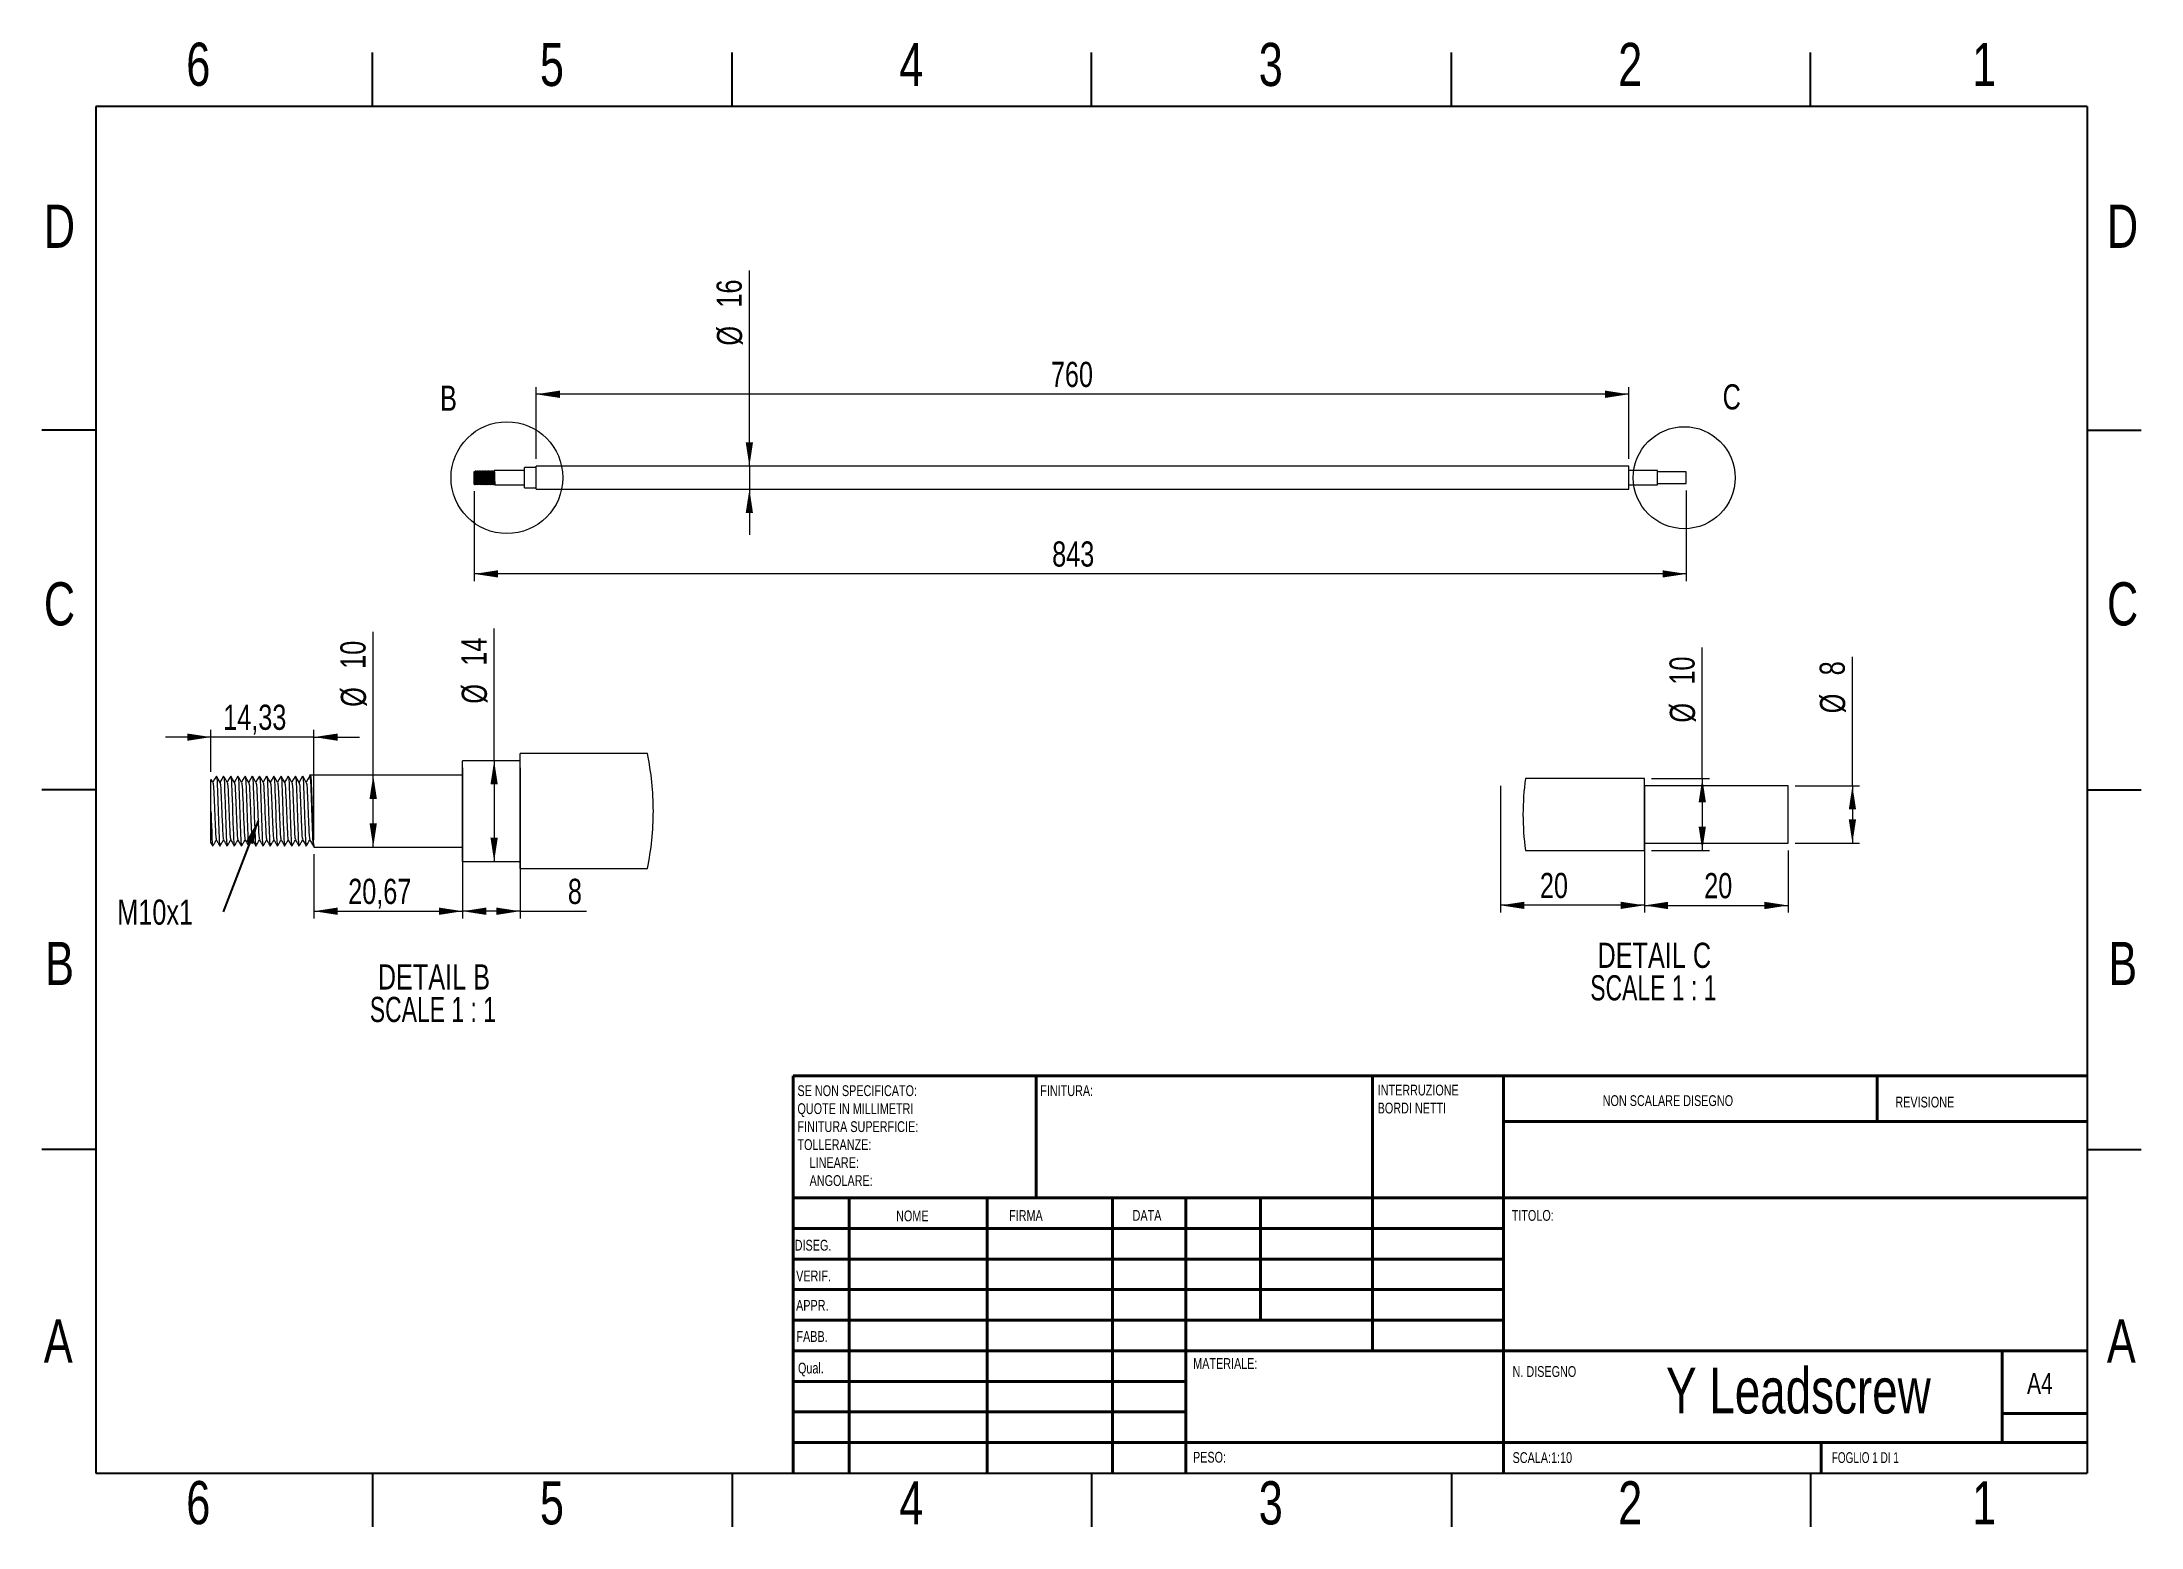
# Model space of a CAD drawing. Header units: millimetres. Extents: x 3 to 295, y 3 to 209.
import ezdxf

# ---------------------------------------------------------------- set-up
doc = ezdxf.new("R2010")
doc.units = ezdxf.units.MM
doc.styles.add('SLDTEXTSTYLE0', font='TXT', dxfattribs={"width": 0.75})
doc.styles.add('SLDTEXTSTYLE1', font='TXT', dxfattribs={"width": 0.692308})
doc.styles.add('SLDTEXTSTYLE2', font='TXT', dxfattribs={"width": 0.681818})
doc.dimstyles.new('SLDDIMSTYLE0', dxfattribs={"dimtxt": 3.5, "dimasz": 3.302, "dimexe": 0, "dimexo": 0.0625, "dimgap": 0.875, "dimtad": 1, "dimlfac": 5, "dimrnd": 1e-09, "dimzin": 12, "dimdsep": 46, "dimtxsty": 'SLDTEXTSTYLE0', "dimsah": 1, "dimcen": 0.09, "dimadec": 0, "dimazin": 3, "dimtfac": 1, "dimtofl": 0, "dimtmove": 0, "dimatfit": 3, "dimfxl": 1, "dimfrac": 2, "dimtolj": 1, "dimtzin": 12, "dimarcsym": 0})
doc.dimstyles.new('SLDDIMSTYLE1', dxfattribs={"dimtxt": 3.5, "dimasz": 3.302, "dimexe": 0, "dimexo": 0.0625, "dimgap": 0.875, "dimtad": 1, "dimlfac": 5, "dimrnd": 1e-09, "dimzin": 12, "dimdsep": 46, "dimtxsty": 'SLDTEXTSTYLE0', "dimsah": 1, "dimcen": 0.09, "dimadec": 0, "dimazin": 3, "dimtfac": 1, "dimtmove": 0, "dimatfit": 0, "dimfxl": 1, "dimfrac": 2, "dimtolj": 1, "dimtzin": 12, "dimarcsym": 0})
doc.dimstyles.new('SLDDIMSTYLE2', dxfattribs={"dimtxt": 3.5, "dimasz": 3.302, "dimexe": 0, "dimexo": 0.0625, "dimgap": 0.875, "dimtad": 1, "dimrnd": 1e-09, "dimzin": 12, "dimdsep": 46, "dimtxsty": 'SLDTEXTSTYLE0', "dimsah": 1, "dimcen": 0.09, "dimadec": 0, "dimazin": 3, "dimtfac": 1, "dimtofl": 0, "dimtmove": 0, "dimatfit": 3, "dimfxl": 1, "dimfrac": 2, "dimtolj": 1, "dimtzin": 12, "dimarcsym": 0})
doc.dimstyles.new('SLDDIMSTYLE3', dxfattribs={"dimtxt": 3.5, "dimasz": 3.302, "dimexe": 0, "dimexo": 0.0625, "dimgap": 0.875, "dimtad": 1, "dimrnd": 1e-09, "dimzin": 12, "dimdsep": 46, "dimtxsty": 'SLDTEXTSTYLE0', "dimsah": 1, "dimcen": 0.09, "dimadec": 0, "dimazin": 3, "dimtfac": 1, "dimtmove": 0, "dimatfit": 0, "dimfxl": 1, "dimfrac": 2, "dimtolj": 1, "dimtzin": 12, "dimarcsym": 0})
doc.dimstyles.new('SLDDIMSTYLE4', dxfattribs={"dimtxt": 0.18, "dimasz": 3.302, "dimexe": 0, "dimexo": 0.0625, "dimgap": 0, "dimtad": 0, "dimtih": 1, "dimtoh": 1, "dimdec": 0, "dimrnd": 1e-09, "dimzin": 0, "dimdsep": 46, "dimtxsty": 'Standard', "dimsah": 1, "dimcen": 0.09, "dimadec": 0, "dimazin": 0, "dimtfac": 3.302, "dimtdec": 0, "dimtofl": 0, "dimtmove": 0, "dimatfit": 3, "dimfxl": 1, "dimfrac": 2, "dimtolj": 1, "dimtzin": 0, "dimarcsym": 0})

msp = doc.modelspace()

# ---------------------------------------------------------------- texts
at = {"color": 7, "linetype": 'Continuous', "lineweight": 0}
for s, insert, char_height, attachment_point, style in [('6', (24.2453, 208.8906), 6, 2, 'SLDTEXTSTYLE0'), ('5', (73.4396, 208.8596), 6, 2, 'SLDTEXTSTYLE0'), ('4', (123.4396, 208.8596), 6, 2, 'SLDTEXTSTYLE0'), ('3', (173.4396, 208.8596), 6, 2, 'SLDTEXTSTYLE0'), ('2', (223.4396, 208.8596), 6, 2, 'SLDTEXTSTYLE0'), ('1', (272.6896, 208.8596), 6, 2, 'SLDTEXTSTYLE0'), ('D', (4.9312, 186.3596), 6, 2, 'SLDTEXTSTYLE0'), ('D', (291.9312, 186.3596), 6, 2, 'SLDTEXTSTYLE0'), ('B', (57.8799, 161.1999), 3.5, 1, 'SLDTEXTSTYLE0'), ('C', (236.2971, 161.385), 3.5, 1, 'SLDTEXTSTYLE0'), ('C', (4.9375, 133.8596), 6, 2, 'SLDTEXTSTYLE0'), ('C', (291.9375, 133.8596), 6, 2, 'SLDTEXTSTYLE0'), ('B', (4.9542, 83.8596), 6, 2, 'SLDTEXTSTYLE0'), ('B', (291.9542, 83.8596), 6, 2, 'SLDTEXTSTYLE0'), ('FINITURA:', (141.3713, 63.9193), 1.5, 1, 'SLDTEXTSTYLE0'), ('NON SCALARE DISEGNO', (219.6146, 62.533), 1.5, 1, 'SLDTEXTSTYLE0'), ('REVISIONE', (260.3276, 62.3349), 1.5, 1, 'SLDTEXTSTYLE0'), ('NOME', (121.3222, 46.5015), 1.5, 1, 'SLDTEXTSTYLE0'), ('FIRMA', (137.0336, 46.5618), 1.5, 1, 'SLDTEXTSTYLE0'), ('DATA', (154.2147, 46.5762), 1.5, 1, 'SLDTEXTSTYLE0'), ('TITOLO:', (206.9562, 46.5762), 1.5, 1, 'SLDTEXTSTYLE0'), ('DISEG.', (107.2121, 42.4297), 1.5, 1, 'SLDTEXTSTYLE0'), ('VERIF.', (107.4105, 38.1544), 1.5, 1, 'SLDTEXTSTYLE0'), ('APPR.', (107.4017, 34.0643), 1.5, 1, 'SLDTEXTSTYLE0'), ('A', (4.7604, 31.3596), 6, 2, 'SLDTEXTSTYLE0'), ('FABB.', (107.4552, 29.7337), 1.5, 1, 'SLDTEXTSTYLE0'), ('A', (291.7604, 31.3596), 6, 2, 'SLDTEXTSTYLE0'), ('Qual.', (107.669, 25.3496), 1.5, 1, 'SLDTEXTSTYLE0'), ('MATERIALE:', (162.6459, 25.9861), 1.5, 1, 'SLDTEXTSTYLE0'), ('N. DISEGNO', (207.074, 24.8686), 1.5, 1, 'SLDTEXTSTYLE0'), ('Y Leadscrew', (246.837, 24.6317), 6.35, 2, 'SLDTEXTSTYLE0'), ('A4', (278.6435, 23.9218), 2.91042, 1, 'SLDTEXTSTYLE0'), ('PESO:', (162.6178, 12.9493), 1.4986, 1, 'SLDTEXTSTYLE0'), ('SCALA:1:10', (207.074, 12.9001), 1.5, 1, 'SLDTEXTSTYLE0'), ('FOGLIO 1 DI 1', (251.4783, 12.9001), 1.5, 1, 'SLDTEXTSTYLE1'), ('6', (24.2453, 8.8906), 6, 2, 'SLDTEXTSTYLE0'), ('5', (73.4396, 8.8596), 6, 2, 'SLDTEXTSTYLE0'), ('4', (123.4396, 8.8596), 6, 2, 'SLDTEXTSTYLE0'), ('3', (173.4396, 8.8596), 6, 2, 'SLDTEXTSTYLE0'), ('2', (223.4396, 8.8596), 6, 2, 'SLDTEXTSTYLE0'), ('1', (272.6896, 8.8596), 6, 2, 'SLDTEXTSTYLE0')]:
    msp.add_mtext(s, dxfattribs=dict(at, insert=insert, char_height=char_height, attachment_point=attachment_point, style=style))

# ---------------------------------------------------------------- blocks, each defined once
blk = doc.blocks.new('SW_NOTE_0')
at = {"color": 0, "linetype": 'Continuous', "lineweight": 0, "char_height": 1.5, "attachment_point": 1, "style": 'SLDTEXTSTYLE0'}
for s, insert in [('SE NON SPECIFICATO:', (0, 1.93)), ('QUOTE IN MILLIMETRI', (0, -0.57)), ('TOLLERANZE:', (0, -5.57)), ('FINITURA SUPERFICIE:', (0, -3.07)), ('LINEARE:', (1.69, -8.07)), ('ANGOLARE:', (1.69, -10.57))]:
    blk.add_mtext(s, dxfattribs=dict(at, insert=insert))
blk = doc.blocks.new('SW_NOTE_1')
at = {"color": 0, "linetype": 'Continuous', "lineweight": 0, "char_height": 1.5, "attachment_point": 1, "style": 'SLDTEXTSTYLE0'}
for s, insert in [('INTERRUZIONE', (0, 1.93)), ('BORDI NETTI', (0, -0.57))]:
    blk.add_mtext(s, dxfattribs=dict(at, insert=insert))
blk = doc.blocks.new('_D')
at = {"color": 7, "linetype": 'Continuous', "lineweight": 0}
for p, q in [((62.64, 146.51), (62.64, 134.02)), ((231.24, 146.6), (231.24, 134.02)), ((231.24, 135.02), (62.64, 135.02))]:
    blk.add_line(p, q, dxfattribs=at)
for points in [[(62.64, 135.02), (65.95, 134.52), (65.95, 135.53)], [(231.24, 135.02), (227.94, 135.53), (227.94, 134.52)]]:
    blk.add_solid(points, dxfattribs=at)
at = {"color": 7, "linetype": 'Continuous', "lineweight": 0, "insert": (143.03, 139.54), "char_height": 3.5, "attachment_point": 1, "style": 'SLDTEXTSTYLE0'}
blk.add_mtext('843', dxfattribs=at)
blk = doc.blocks.new('_D_1')
at = {"color": 7, "linetype": 'Continuous', "lineweight": 0}
for p, q in [((71.24, 151), (71.24, 161)), ((223.24, 151), (223.24, 161)), ((223.24, 160), (71.24, 160))]:
    blk.add_line(p, q, dxfattribs=at)
for points in [[(71.24, 160), (74.55, 159.49), (74.55, 160.51)], [(223.24, 160), (219.94, 160.51), (219.94, 159.49)]]:
    blk.add_solid(points, dxfattribs=at)
at = {"color": 7, "linetype": 'Continuous', "lineweight": 0, "insert": (142.85, 164.51), "char_height": 3.5, "attachment_point": 1, "style": 'SLDTEXTSTYLE0'}
blk.add_mtext('760', dxfattribs=at)
blk = doc.blocks.new('_D_2')
at = {"color": 7, "linetype": 'Continuous', "lineweight": 0}
for p, q in [((100.91, 150), (100.91, 177.23)), ((100.91, 150), (100.91, 146.8)), ((100.91, 146.8), (100.91, 140.45))]:
    blk.add_line(p, q, dxfattribs=at)
for points in [[(100.91, 150), (101.41, 153.3), (100.4, 153.3)], [(100.91, 146.8), (100.4, 143.5), (101.41, 143.5)]]:
    blk.add_solid(points, dxfattribs=at)
at = {"color": 7, "linetype": 'Continuous', "lineweight": 0, "char_height": 3.5, "attachment_point": 1, "rotation": 90, "style": 'SLDTEXTSTYLE0'}
for s, insert in [('16', (96.34, 172.05)), ('%%c', (96.39, 166.77))]:
    blk.add_mtext(s, dxfattribs=dict(at, insert=insert))
blk = doc.blocks.new('_D_3')
at = {"color": 7, "linetype": 'Continuous', "lineweight": 0}
for q in [(65.4, 127.43), (65.4, 95.04)]:
    blk.add_line((65.4, 109.04), q, dxfattribs=at)
for points in [[(65.4, 109.04), (64.89, 105.74), (65.91, 105.74)], [(65.4, 95.04), (65.91, 98.35), (64.89, 98.35)]]:
    blk.add_solid(points, dxfattribs=at)
at = {"color": 7, "linetype": 'Continuous', "lineweight": 0, "char_height": 3.5, "attachment_point": 1, "rotation": 90, "style": 'SLDTEXTSTYLE0'}
for s, insert in [('14', (60.84, 122.26)), ('%%c', (60.89, 116.98))]:
    blk.add_mtext(s, dxfattribs=dict(at, insert=insert))
blk = doc.blocks.new('_D_4')
at = {"color": 7, "linetype": 'Continuous', "lineweight": 0}
for p, q in [((48.58, 107.04), (48.58, 126.99)), ((48.58, 97.04), (48.58, 107.04))]:
    blk.add_line(p, q, dxfattribs=at)
for points in [[(48.58, 107.04), (48.07, 103.74), (49.09, 103.74)], [(48.58, 97.04), (49.09, 100.35), (48.07, 100.35)]]:
    blk.add_solid(points, dxfattribs=at)
at = {"color": 7, "linetype": 'Continuous', "lineweight": 0, "char_height": 3.5, "attachment_point": 1, "rotation": 90, "style": 'SLDTEXTSTYLE0'}
for s, insert in [('10', (44.01, 121.82)), ('%%c', (44.07, 116.54))]:
    blk.add_mtext(s, dxfattribs=dict(at, insert=insert))
blk = doc.blocks.new('_D_5')
at = {"color": 7, "linetype": 'Continuous', "lineweight": 0}
for p, q in [((61.01, 108.04), (61.01, 87.12)), ((69.01, 108.04), (69.01, 87.12)), ((69.01, 88.12), (61.01, 88.12)), ((69.01, 88.12), (78.25, 88.12))]:
    blk.add_line(p, q, dxfattribs=at)
for points in [[(61.01, 88.12), (64.31, 87.61), (64.31, 88.63)], [(69.01, 88.12), (65.71, 88.63), (65.71, 87.61)]]:
    blk.add_solid(points, dxfattribs=at)
at = {"color": 7, "linetype": 'Continuous', "lineweight": 0, "insert": (75.66, 92.63), "char_height": 3.5, "attachment_point": 1, "style": 'SLDTEXTSTYLE0'}
blk.add_mtext('8', dxfattribs=at)
blk = doc.blocks.new('_D_6')
at = {"color": 7, "linetype": 'Continuous', "lineweight": 0}
for p, q in [((40.34, 96.04), (40.34, 87.12)), ((61.01, 96.04), (61.01, 87.12)), ((40.34, 88.12), (61.01, 88.12))]:
    blk.add_line(p, q, dxfattribs=at)
for points in [[(40.34, 88.12), (43.64, 87.61), (43.64, 88.63)], [(61.01, 88.12), (57.71, 88.63), (57.71, 87.61)]]:
    blk.add_solid(points, dxfattribs=at)
at = {"color": 7, "linetype": 'Continuous', "lineweight": 0, "insert": (45.1, 92.63), "char_height": 3.5, "attachment_point": 1, "style": 'SLDTEXTSTYLE0'}
blk.add_mtext('20,67', dxfattribs=at)
blk = doc.blocks.new('_D_7')
at = {"color": 7, "linetype": 'Continuous', "lineweight": 0}
for p, q in [((26.01, 112.33), (19.66, 112.33)), ((26.01, 107.48), (26.01, 113.33)), ((40.34, 112.33), (26.01, 112.33)), ((40.34, 98.04), (40.34, 113.33)), ((40.34, 112.33), (46.69, 112.33))]:
    blk.add_line(p, q, dxfattribs=at)
for points in [[(26.01, 112.33), (22.71, 112.83), (22.71, 111.82)], [(40.34, 112.33), (43.64, 111.82), (43.64, 112.83)]]:
    blk.add_solid(points, dxfattribs=at)
at = {"color": 7, "linetype": 'Continuous', "lineweight": 0, "insert": (27.71, 116.84), "char_height": 3.5, "attachment_point": 1, "style": 'SLDTEXTSTYLE0'}
blk.add_mtext('14,33', dxfattribs=at)
blk = doc.blocks.new('SW_NOTE_2')
at = {"color": 0, "linetype": 'Continuous', "lineweight": 0, "char_height": 3.5, "attachment_point": 2}
for s, insert, style in [('DETAIL B', (9.13, 4.51), 'SLDTEXTSTYLE0'), ('SCALE 1 : 1', (8.99, -0.01), 'SLDTEXTSTYLE2')]:
    blk.add_mtext(s, dxfattribs=dict(at, insert=insert, style=style))
blk = doc.blocks.new('SW_NOTE_3')
at = {"color": 0, "linetype": 'Continuous', "lineweight": 0, "insert": (-14.73, 1.69), "char_height": 3.5, "attachment_point": 1, "style": 'SLDTEXTSTYLE0'}
blk.add_mtext('M10x1', dxfattribs=at)
blk = doc.blocks.new('_D_8')
at = {"color": 7, "linetype": 'Continuous', "lineweight": 0}
for p, q in [((205.41, 105.57), (205.41, 87.94)), ((225.41, 105.57), (225.41, 87.94)), ((225.41, 88.94), (205.41, 88.94))]:
    blk.add_line(p, q, dxfattribs=at)
for points in [[(205.41, 88.94), (208.71, 88.43), (208.71, 89.44)], [(225.41, 88.94), (222.11, 89.44), (222.11, 88.43)]]:
    blk.add_solid(points, dxfattribs=at)
at = {"color": 7, "linetype": 'Continuous', "lineweight": 0, "insert": (210.88, 93.45), "char_height": 3.5, "attachment_point": 1, "style": 'SLDTEXTSTYLE0'}
blk.add_mtext('20', dxfattribs=at)
blk = doc.blocks.new('_D_9')
at = {"color": 7, "linetype": 'Continuous', "lineweight": 0}
for p, q in [((233.47, 106.57), (233.47, 124.8)), ((226.41, 106.57), (234.47, 106.57)), ((233.47, 106.57), (233.47, 96.57)), ((226.41, 96.57), (234.47, 96.57))]:
    blk.add_line(p, q, dxfattribs=at)
for points in [[(233.47, 106.57), (232.96, 103.27), (233.97, 103.27)], [(233.47, 96.57), (233.97, 99.88), (232.96, 99.88)]]:
    blk.add_solid(points, dxfattribs=at)
at = {"color": 7, "linetype": 'Continuous', "lineweight": 0, "char_height": 3.5, "attachment_point": 1, "rotation": 90, "style": 'SLDTEXTSTYLE0'}
for s, insert in [('10', (228.9, 119.63)), ('%%c', (228.95, 114.35))]:
    blk.add_mtext(s, dxfattribs=dict(at, insert=insert))
blk = doc.blocks.new('_D_10')
at = {"color": 7, "linetype": 'Continuous', "lineweight": 0}
for p, q in [((254.35, 105.57), (254.35, 123.51)), ((246.41, 105.57), (255.35, 105.57)), ((254.35, 105.57), (254.35, 97.57)), ((246.41, 97.57), (255.35, 97.57))]:
    blk.add_line(p, q, dxfattribs=at)
for points in [[(254.35, 105.57), (253.85, 102.27), (254.86, 102.27)], [(254.35, 97.57), (254.86, 100.88), (253.85, 100.88)]]:
    blk.add_solid(points, dxfattribs=at)
at = {"color": 7, "linetype": 'Continuous', "lineweight": 0, "char_height": 3.5, "attachment_point": 1, "rotation": 90, "style": 'SLDTEXTSTYLE0'}
for s, insert in [('8', (249.79, 120.92)), ('%%c', (249.84, 115.64))]:
    blk.add_mtext(s, dxfattribs=dict(at, insert=insert))
blk = doc.blocks.new('_D_11')
at = {"color": 7, "linetype": 'Continuous', "lineweight": 0}
for p, q in [((225.41, 96.57), (225.41, 87.92)), ((245.41, 96.57), (245.41, 87.92)), ((225.41, 88.92), (245.41, 88.92))]:
    blk.add_line(p, q, dxfattribs=at)
for points in [[(225.41, 88.92), (228.71, 88.41), (228.71, 89.43)], [(245.41, 88.92), (242.11, 89.43), (242.11, 88.41)]]:
    blk.add_solid(points, dxfattribs=at)
at = {"color": 7, "linetype": 'Continuous', "lineweight": 0, "insert": (233.73, 93.43), "char_height": 3.5, "attachment_point": 1, "style": 'SLDTEXTSTYLE0'}
blk.add_mtext('20', dxfattribs=at)
blk = doc.blocks.new('SW_NOTE_4')
at = {"color": 0, "linetype": 'Continuous', "lineweight": 0, "char_height": 3.5, "attachment_point": 2}
for s, insert, style in [('DETAIL C', (9.68, 4.51), 'SLDTEXTSTYLE0'), ('SCALE 1 : 1', (9.55, -0.01), 'SLDTEXTSTYLE2')]:
    blk.add_mtext(s, dxfattribs=dict(at, insert=insert, style=style))

# ---------------------------------------------------------------- dimensions: what is measured, and where the dimension line sits
at = {"color": 7, "linetype": 'Continuous', "lineweight": 0}
for base, p1, p2, dimstyle, picture, middle in [((100.9065, 146.7997), (71.2445, 149.9997), (71.2445, 146.7997), 'SLDDIMSTYLE1', '_D_2', (100.9065, 171.9997)), ((48.5787, 107.0441), (40.3375, 97.0441), (39.8375, 107.0441), 'SLDDIMSTYLE2', '_D_4', (48.5787, 121.7631)), ((65.4007, 95.0441), (69.0101, 109.0441), (69.0101, 95.0441), 'SLDDIMSTYLE2', '_D_3', (65.4007, 122.2019)), ((233.4665, 96.5746), (225.4078, 106.5746), (225.4078, 96.5746), 'SLDDIMSTYLE2', '_D_9', (233.4665, 119.5746)), ((254.3547, 97.5746), (245.4078, 105.5746), (245.4078, 97.5746), 'SLDDIMSTYLE2', '_D_10', (254.3547, 119.5746))]:
    dim = msp.add_linear_dim(base=base, p1=p1, p2=p2, angle=90, text='%%c<>', dimstyle=dimstyle, dxfattribs=at)
    dim.commit()
    dim.dimension.update_dxf_attribs({"geometry": picture, "text_midpoint": middle, "dimtype": 160})
for base, p1, p2, dimstyle, picture, middle in [((71.2445, 159.9997), (223.2445, 149.9997), (71.2445, 149.9997), 'SLDDIMSTYLE0', '_D_1', (146.7251, 159.9997)), ((62.6445, 135.0242), (231.2445, 147.5997), (62.6445, 147.5115), 'SLDDIMSTYLE0', '_D', (146.909, 135.0242)), ((26.0101, 112.3269), (40.3375, 97.0441), (26.0101, 106.485), 'SLDDIMSTYLE3', '_D_7', (33.5329, 112.3269)), ((61.0101, 88.1191), (69.0101, 109.0441), (61.0101, 109.0441), 'SLDDIMSTYLE2', '_D_5', (76.9566, 88.1191)), ((205.4078, 88.9363), (225.4078, 106.5746), (205.4078, 106.5746), 'SLDDIMSTYLE2', '_D_8', (213.4665, 88.9363)), ((61.0101, 88.1191), (40.3375, 97.0441), (61.0101, 97.0441), 'SLDDIMSTYLE2', '_D_6', (50.9192, 88.1191)), ((245.4078, 88.9193), (225.4078, 97.5746), (245.4078, 97.5746), 'SLDDIMSTYLE2', '_D_11', (236.3145, 88.9193))]:
    dim = msp.add_linear_dim(base=base, p1=p1, p2=p2, dimstyle=dimstyle, dxfattribs=at)
    dim.commit()
    dim.dimension.update_dxf_attribs({"geometry": picture, "text_midpoint": middle, "dimtype": 160})

# ---------------------------------------------------------------- linework, layer by layer
at = {"color": 7, "linetype": 'Continuous'}
for p, q in [((48.5, 200), (48.5, 207.5)), ((98.5, 200), (98.5, 207.5)), ((148.5, 200), (148.5, 207.5)), ((198.6, 200), (198.6, 207.5)), ((248.5, 200), (248.5, 207.5)), ((287, 200), (10, 200)), ((10, 200), (10, 10)), ((287, 200), (287, 10)), ((10, 155), (2.5, 155)), ((287, 155), (294.5, 155)), ((10, 105), (2.5, 105)), ((287, 105), (294.5, 105)), ((10, 55), (2.5, 55)), ((287, 55), (294.5, 55)), ((10, 10), (287, 10)), ((48.5, 10), (48.5, 2.5)), ((98.5, 10), (98.5, 2.5)), ((148.5, 10), (148.5, 2.5)), ((198.6, 10), (198.6, 2.5)), ((248.5, 10), (248.5, 2.5))]:
    msp.add_line(p, q, dxfattribs=at)
at = {"color": 7, "linetype": 'Continuous', "lineweight": 0}
for p, q in [((287, 155), (294.5, 155)), ((287, 65.25), (287, 10)), ((99.8, 10), (287, 10))]:
    msp.add_line(p, q, dxfattribs=at)
at = {"color": 7, "linetype": 'Continuous', "lineweight": 15}
for p, q in [((62.6962, 149.1983), (62.6501, 149.2781)), ((69.6445, 149.3997), (65.3849, 149.3997)), ((65.4083, 149.3983), (65.3928, 149.3715)), ((71.2445, 149.7997), (69.6445, 149.7997)), ((69.6445, 148.3997), (69.6445, 149.7997)), ((223.2445, 149.9997), (71.2445, 149.9997)), ((71.2445, 148.3997), (71.2445, 149.9997)), ((223.2445, 148.3997), (223.2445, 149.9997)), ((227.2445, 149.3997), (223.2445, 149.3997)), ((227.2445, 148.3997), (227.2445, 149.3997)), ((231.2445, 149.1997), (227.2445, 149.1997)), ((231.2445, 148.3997), (231.2445, 149.1997)), ((62.6433, 147.5135), (62.6925, 147.4285)), ((62.6945, 147.4265), (62.6972, 147.4427)), ((62.8945, 147.4265), (62.8972, 147.4427)), ((63.0945, 147.4265), (63.0972, 147.4427)), ((63.2945, 147.4265), (63.2972, 147.4427)), ((63.4945, 147.4265), (63.4972, 147.4427)), ((63.6945, 147.4265), (63.6972, 147.4427)), ((63.8945, 147.4265), (63.8972, 147.4427)), ((64.0945, 147.4265), (64.0972, 147.4427)), ((64.2945, 147.4265), (64.2972, 147.4427)), ((64.4945, 147.4265), (64.4972, 147.4427)), ((64.6945, 147.4265), (64.6972, 147.4427)), ((64.8945, 147.4265), (64.8972, 147.4427)), ((65.0945, 147.4265), (65.0972, 147.4427)), ((65.2945, 147.4265), (65.2972, 147.4427)), ((65.4928, 147.4279), (65.5083, 147.401)), ((65.5099, 147.3997), (69.6445, 147.3997)), ((69.6445, 146.9997), (69.6445, 148.3997)), ((69.6445, 146.9997), (71.2445, 146.9997)), ((71.2445, 146.7997), (71.2445, 148.3997)), ((71.2445, 146.7997), (223.2445, 146.7997)), ((223.2445, 146.7997), (223.2445, 148.3997)), ((223.2445, 147.3997), (227.2445, 147.3997)), ((227.2445, 147.3997), (227.2445, 148.3997)), ((227.2445, 147.5997), (231.2445, 147.5997)), ((231.2445, 147.5997), (231.2445, 148.3997)), ((69.0101, 109.0441), (61.0102, 109.0441)), ((61.0102, 102.0441), (61.0102, 109.0441)), ((86.7151, 110.0441), (69.0101, 110.0441)), ((69.0101, 102.0441), (69.0101, 110.0441)), ((26.0102, 102.0441), (26.0102, 106.4335)), ((26.269, 106.0374), (26.0383, 106.4361)), ((61.0102, 107.0441), (39.7125, 107.0441)), ((39.8295, 107.0373), (39.7519, 106.9031)), ((225.4078, 106.5746), (208.8795, 106.5746)), ((225.4078, 101.5746), (225.4078, 106.5746)), ((245.4078, 105.5746), (225.4078, 105.5746)), ((245.4078, 101.5746), (245.4078, 105.5746)), ((61.0102, 95.0441), (61.0102, 102.0441)), ((69.0101, 94.0441), (69.0101, 102.0441)), ((225.4078, 96.5746), (225.4078, 101.5746)), ((245.4078, 97.5746), (245.4078, 101.5746)), ((26.0045, 97.6132), (26.2502, 97.1883)), ((26.2601, 97.1781), (26.2738, 97.259)), ((27.2602, 97.1781), (27.2738, 97.259)), ((28.2601, 97.1781), (28.2738, 97.259)), ((29.2602, 97.1781), (29.2738, 97.259)), ((30.2601, 97.1781), (30.2738, 97.259)), ((31.2601, 97.1781), (31.2738, 97.259)), ((32.2602, 97.1781), (32.2738, 97.259)), ((33.2601, 97.1781), (33.2738, 97.259)), ((34.2602, 97.1781), (34.2738, 97.259)), ((35.2601, 97.1781), (35.2738, 97.259)), ((36.2602, 97.1781), (36.2738, 97.259)), ((37.2601, 97.1781), (37.2738, 97.259)), ((38.2601, 97.1781), (38.2738, 97.259)), ((39.2602, 97.1781), (39.2738, 97.259)), ((40.2519, 97.1851), (40.3295, 97.0509)), ((40.3375, 97.0441), (61.0102, 97.0441)), ((208.8795, 96.5746), (225.4078, 96.5746)), ((225.4078, 97.5746), (245.4078, 97.5746)), ((61.0102, 95.0441), (69.0101, 95.0441)), ((69.0101, 94.0441), (86.7151, 94.0441))]:
    msp.add_line(p, q, dxfattribs=at)
at = {"color": 7, "linetype": 'Continuous', "lineweight": 40}
for p, q in [((107, 65.25), (287, 65.25)), ((107, 65.25), (107, 10)), ((140.8, 48.25), (140.8, 65.25)), ((187.6, 65.25), (187.6, 27)), ((205.8, 65.25), (205.8, 10)), ((257.8, 58.875), (257.8, 65.25)), ((287, 58.875), (205.8, 58.875)), ((287, 48.25), (107, 48.25)), ((114.8, 48.25), (114.8, 10)), ((133.991, 48.25), (133.991, 10)), ((151.3989, 48.25), (151.3989, 10)), ((161.6, 10), (161.6, 48.25)), ((172, 31.25), (172, 48.25)), ((205.8, 44), (107, 44)), ((205.8, 39.75), (107, 39.75)), ((205.8, 35.5), (107, 35.5)), ((205.8, 31.25), (107, 31.25)), ((161.6, 27), (107, 27)), ((161.6, 27), (287, 27)), ((275.1676, 14.25), (275.1676, 27)), ((161.6, 22.7499), (107, 22.7499)), ((161.6, 18.5), (107, 18.5)), ((287, 18.2925), (275.1676, 18.2925)), ((107, 14.25), (287, 14.25)), ((250, 10), (250, 14.25))]:
    msp.add_line(p, q, dxfattribs=at)
at = {"color": 7, "linetype": 'Continuous', "lineweight": 15, "flags": 128}
for points in [[(26.7548, 106.9071), (26.5037, 106.4732), (26.2603, 106.0524)], [(27.269, 106.0374), (27.018, 106.4712), (26.7671, 106.9051)], [(27.7548, 106.9071), (27.5038, 106.4732), (27.2603, 106.0524)], [(28.269, 106.0374), (28.0181, 106.4712), (27.7671, 106.9051)], [(28.7548, 106.9071), (28.5037, 106.4732), (28.2603, 106.0524)], [(29.269, 106.0374), (29.018, 106.4712), (28.7671, 106.9051)], [(29.7548, 106.9071), (29.5037, 106.4732), (29.2603, 106.0524)], [(30.269, 106.0374), (30.0181, 106.4712), (29.7671, 106.9051)], [(30.7548, 106.9071), (30.5038, 106.4732), (30.2603, 106.0524)], [(31.269, 106.0374), (31.0181, 106.4712), (30.7671, 106.9051)], [(31.7548, 106.9071), (31.5037, 106.4732), (31.2603, 106.0524)], [(32.269, 106.0374), (32.018, 106.4712), (31.7671, 106.9051)], [(32.7548, 106.9071), (32.5038, 106.4732), (32.2603, 106.0524)], [(33.269, 106.0374), (33.0181, 106.4712), (32.7671, 106.9051)], [(33.7548, 106.9071), (33.5037, 106.4732), (33.2603, 106.0524)], [(34.269, 106.0374), (34.018, 106.4712), (33.7671, 106.9051)], [(34.7548, 106.9071), (34.5038, 106.4732), (34.2603, 106.0524)], [(35.269, 106.0374), (35.0181, 106.4712), (34.7671, 106.9051)], [(35.7548, 106.9071), (35.5037, 106.4732), (35.2603, 106.0524)], [(36.269, 106.0374), (36.018, 106.4712), (35.7671, 106.9051)], [(36.7548, 106.9071), (36.5037, 106.4732), (36.2603, 106.0524)], [(37.269, 106.0374), (37.0181, 106.4712), (36.7671, 106.9051)], [(37.7548, 106.9071), (37.5038, 106.4732), (37.2603, 106.0524)], [(38.269, 106.0374), (38.0181, 106.4712), (37.7671, 106.9051)], [(38.7548, 106.9071), (38.5037, 106.4732), (38.2603, 106.0524)], [(39.269, 106.0374), (39.0181, 106.4712), (38.7671, 106.9051)], [(39.7548, 106.9071), (39.5038, 106.4732), (39.2603, 106.0524)], [(29.7485, 98.0557), (29.9993, 97.6221), (30.2503, 97.1883)], [(31.7485, 98.0557), (31.9994, 97.6221), (32.2503, 97.1883)], [(36.7485, 98.0557), (36.9993, 97.6221), (37.2503, 97.1883)], [(38.7485, 98.0557), (38.9994, 97.6221), (39.2503, 97.1883)]]:
    msp.add_lwpolyline(points, dxfattribs=at)
at = {"color": 7, "linetype": 'Continuous', "lineweight": 0}
for centre, radius in [((67.1772, 148.3997), 7.7747), ((230.9571, 148.3997), 7.0892)]:
    msp.add_circle(centre, radius, dxfattribs=at)
for centre, radius, start, end in [((48.6716, 102.0439), 38.8756, 0.000274, 11.875703), ((243.972, 101.5746), 35.4469, 171.891037, 188.108963), ((48.6732, 102.0441), 38.874, 348.124049, 359.999974)]:
    msp.add_arc(centre, radius, start, end, dxfattribs=at)
at = {"color": 7, "linetype": 'Continuous', "lineweight": 15}
for points, knots in [([(62.6445, 148.3997), (62.6445, 148.5058), (62.6445, 148.7179), (62.6445, 148.9944), (62.6445, 149.1906), (62.6445, 149.2879), (62.6445, 149.278), (62.6445, 149.2748)], [0, 0, 0, 0, 0.226252226, 0.452476195, 0.678751974, 0.898186725, 1, 1, 1, 1]), ([(62.7934, 149.3723), (62.7767, 149.3434), (62.7437, 149.2864), (62.7107, 149.2294), (62.6945, 149.2014)], [0, 0, 0, 0, 0.50778734, 1, 1, 1, 1]), ([(62.6962, 149.1913), (62.6998, 149.1804), (62.7075, 149.157), (62.7195, 148.9781), (62.732, 148.7143), (62.7445, 148.3997), (62.757, 148.085), (62.7695, 147.8215), (62.7812, 147.6447), (62.7887, 147.6214), (62.7921, 147.611)], [0, 0, 0, 0, 0.11231234, 0.24257523, 0.37283812, 0.50310101, 0.6333639, 0.76362679, 0.89388968, 1, 1, 1, 1]), ([(62.8962, 149.1983), (62.8795, 149.2273), (62.846, 149.2851), (62.8126, 149.3429), (62.7958, 149.3719)], [0, 0, 0, 0, 0.49992751, 1, 1, 1, 1]), ([(62.7959, 149.3641), (62.7996, 149.3507), (62.8074, 149.322), (62.8195, 149.1034), (62.832, 148.7824), (62.8445, 148.3997), (62.857, 148.0169), (62.8695, 147.6962), (62.8813, 147.4802), (62.8889, 147.4518), (62.8924, 147.4389)], [0, 0, 0, 0, 0.11425452, 0.24390389, 0.37355326, 0.50320263, 0.632852, 0.76250137, 0.89215074, 1, 1, 1, 1]), ([(62.9934, 149.3723), (62.9767, 149.3434), (62.9437, 149.2864), (62.9107, 149.2294), (62.8945, 149.2014)], [0, 0, 0, 0, 0.50778734, 1, 1, 1, 1]), ([(62.8962, 149.1913), (62.8998, 149.1804), (62.9075, 149.157), (62.9195, 148.9781), (62.932, 148.7143), (62.9445, 148.3997), (62.957, 148.085), (62.9695, 147.8215), (62.9812, 147.6447), (62.9887, 147.6214), (62.9921, 147.611)], [0, 0, 0, 0, 0.11231234, 0.24257523, 0.37283812, 0.50310101, 0.6333639, 0.76362679, 0.89388968, 1, 1, 1, 1]), ([(63.0962, 149.1983), (63.0795, 149.2273), (63.046, 149.2851), (63.0126, 149.3429), (62.9958, 149.3719)], [0, 0, 0, 0, 0.49992751, 1, 1, 1, 1]), ([(62.9959, 149.3641), (62.9996, 149.3507), (63.0074, 149.322), (63.0195, 149.1034), (63.032, 148.7824), (63.0445, 148.3997), (63.057, 148.0169), (63.0695, 147.6962), (63.0813, 147.4802), (63.0889, 147.4518), (63.0924, 147.4389)], [0, 0, 0, 0, 0.114254518, 0.243903889, 0.373553259, 0.50320263, 0.632852, 0.762501371, 0.892150741, 1, 1, 1, 1]), ([(63.1934, 149.3723), (63.1767, 149.3434), (63.1437, 149.2864), (63.1107, 149.2294), (63.0945, 149.2014)], [0, 0, 0, 0, 0.50778734, 1, 1, 1, 1]), ([(63.0962, 149.1913), (63.0998, 149.1804), (63.1075, 149.157), (63.1195, 148.9781), (63.132, 148.7143), (63.1445, 148.3997), (63.157, 148.085), (63.1695, 147.8215), (63.1812, 147.6447), (63.1887, 147.6214), (63.1921, 147.611)], [0, 0, 0, 0, 0.11231234, 0.24257523, 0.37283812, 0.50310101, 0.6333639, 0.76362679, 0.89388968, 1, 1, 1, 1]), ([(63.2962, 149.1983), (63.2795, 149.2273), (63.246, 149.2851), (63.2126, 149.3429), (63.1958, 149.3719)], [0, 0, 0, 0, 0.49992751, 1, 1, 1, 1]), ([(63.1959, 149.3641), (63.1996, 149.3507), (63.2074, 149.322), (63.2195, 149.1034), (63.232, 148.7824), (63.2445, 148.3997), (63.257, 148.0169), (63.2695, 147.6962), (63.2813, 147.4802), (63.2889, 147.4518), (63.2924, 147.4389)], [0, 0, 0, 0, 0.114254518, 0.243903889, 0.373553259, 0.50320263, 0.632852, 0.762501371, 0.892150741, 1, 1, 1, 1]), ([(63.3934, 149.3723), (63.3767, 149.3434), (63.3437, 149.2864), (63.3107, 149.2294), (63.2945, 149.2014)], [0, 0, 0, 0, 0.50778734, 1, 1, 1, 1]), ([(63.2962, 149.1913), (63.2998, 149.1804), (63.3075, 149.157), (63.3195, 148.9781), (63.332, 148.7143), (63.3445, 148.3997), (63.357, 148.085), (63.3695, 147.8215), (63.3812, 147.6447), (63.3887, 147.6214), (63.3921, 147.611)], [0, 0, 0, 0, 0.11231234, 0.24257523, 0.37283812, 0.50310101, 0.6333639, 0.76362679, 0.89388968, 1, 1, 1, 1]), ([(63.4962, 149.1983), (63.4795, 149.2273), (63.446, 149.2851), (63.4126, 149.3429), (63.3958, 149.3719)], [0, 0, 0, 0, 0.49992751, 1, 1, 1, 1]), ([(63.3959, 149.3641), (63.3996, 149.3507), (63.4074, 149.322), (63.4195, 149.1034), (63.432, 148.7824), (63.4445, 148.3997), (63.457, 148.0169), (63.4695, 147.6962), (63.4813, 147.4802), (63.4889, 147.4518), (63.4924, 147.4389)], [0, 0, 0, 0, 0.11425452, 0.24390389, 0.37355326, 0.50320263, 0.632852, 0.76250137, 0.89215074, 1, 1, 1, 1]), ([(63.5934, 149.3723), (63.5767, 149.3434), (63.5437, 149.2864), (63.5107, 149.2294), (63.4945, 149.2014)], [0, 0, 0, 0, 0.50778734, 1, 1, 1, 1]), ([(63.4962, 149.1913), (63.4998, 149.1804), (63.5075, 149.157), (63.5195, 148.9781), (63.532, 148.7143), (63.5445, 148.3997), (63.557, 148.085), (63.5695, 147.8215), (63.5812, 147.6447), (63.5887, 147.6214), (63.5921, 147.611)], [0, 0, 0, 0, 0.11231234, 0.24257523, 0.37283812, 0.50310101, 0.6333639, 0.76362679, 0.89388968, 1, 1, 1, 1]), ([(63.6962, 149.1983), (63.6795, 149.2273), (63.646, 149.2851), (63.6126, 149.3429), (63.5958, 149.3719)], [0, 0, 0, 0, 0.49992751, 1, 1, 1, 1]), ([(63.5959, 149.3641), (63.5996, 149.3507), (63.6074, 149.322), (63.6195, 149.1034), (63.632, 148.7824), (63.6445, 148.3997), (63.657, 148.0169), (63.6695, 147.6962), (63.6813, 147.4802), (63.6889, 147.4518), (63.6924, 147.4389)], [0, 0, 0, 0, 0.114254518, 0.243903889, 0.373553259, 0.50320263, 0.632852, 0.762501371, 0.892150741, 1, 1, 1, 1]), ([(63.7934, 149.3723), (63.7767, 149.3434), (63.7437, 149.2864), (63.7107, 149.2294), (63.6945, 149.2014)], [0, 0, 0, 0, 0.50778734, 1, 1, 1, 1]), ([(63.6962, 149.1913), (63.6998, 149.1804), (63.7075, 149.157), (63.7195, 148.9781), (63.732, 148.7143), (63.7445, 148.3997), (63.757, 148.085), (63.7695, 147.8215), (63.7812, 147.6447), (63.7887, 147.6214), (63.7921, 147.611)], [0, 0, 0, 0, 0.11231234, 0.24257523, 0.37283812, 0.50310101, 0.6333639, 0.76362679, 0.89388968, 1, 1, 1, 1]), ([(63.8962, 149.1983), (63.8795, 149.2273), (63.846, 149.2851), (63.8126, 149.3429), (63.7958, 149.3719)], [0, 0, 0, 0, 0.49992751, 1, 1, 1, 1]), ([(63.7959, 149.3641), (63.7996, 149.3507), (63.8074, 149.322), (63.8195, 149.1034), (63.832, 148.7824), (63.8445, 148.3997), (63.857, 148.0169), (63.8695, 147.6962), (63.8813, 147.4802), (63.8889, 147.4518), (63.8924, 147.4389)], [0, 0, 0, 0, 0.11425452, 0.24390389, 0.37355326, 0.50320263, 0.632852, 0.76250137, 0.89215074, 1, 1, 1, 1]), ([(63.9934, 149.3723), (63.9767, 149.3434), (63.9437, 149.2864), (63.9107, 149.2294), (63.8945, 149.2014)], [0, 0, 0, 0, 0.50778734, 1, 1, 1, 1]), ([(63.8962, 149.1913), (63.8998, 149.1804), (63.9075, 149.157), (63.9195, 148.9781), (63.932, 148.7143), (63.9445, 148.3997), (63.957, 148.085), (63.9695, 147.8215), (63.9812, 147.6447), (63.9887, 147.6214), (63.9921, 147.611)], [0, 0, 0, 0, 0.11231234, 0.24257523, 0.37283812, 0.50310101, 0.6333639, 0.76362679, 0.89388968, 1, 1, 1, 1]), ([(64.0962, 149.1983), (64.0795, 149.2273), (64.046, 149.2851), (64.0126, 149.3429), (63.9958, 149.3719)], [0, 0, 0, 0, 0.49992751, 1, 1, 1, 1]), ([(63.9959, 149.3641), (63.9996, 149.3507), (64.0074, 149.322), (64.0195, 149.1034), (64.032, 148.7824), (64.0445, 148.3997), (64.057, 148.0169), (64.0695, 147.6962), (64.0813, 147.4802), (64.0889, 147.4518), (64.0924, 147.4389)], [0, 0, 0, 0, 0.11425452, 0.24390389, 0.37355326, 0.50320263, 0.632852, 0.76250137, 0.89215074, 1, 1, 1, 1]), ([(64.1934, 149.3723), (64.1767, 149.3434), (64.1437, 149.2864), (64.1107, 149.2294), (64.0945, 149.2014)], [0, 0, 0, 0, 0.50778734, 1, 1, 1, 1]), ([(64.0962, 149.1913), (64.0998, 149.1804), (64.1075, 149.157), (64.1195, 148.9781), (64.132, 148.7143), (64.1445, 148.3997), (64.157, 148.085), (64.1695, 147.8215), (64.1812, 147.6447), (64.1887, 147.6214), (64.1921, 147.611)], [0, 0, 0, 0, 0.11231234, 0.24257523, 0.37283812, 0.50310101, 0.6333639, 0.76362679, 0.89388968, 1, 1, 1, 1]), ([(64.2962, 149.1983), (64.2795, 149.2273), (64.246, 149.2851), (64.2126, 149.3429), (64.1958, 149.3719)], [0, 0, 0, 0, 0.49992751, 1, 1, 1, 1]), ([(64.1959, 149.3641), (64.1996, 149.3507), (64.2074, 149.322), (64.2195, 149.1034), (64.232, 148.7824), (64.2445, 148.3997), (64.257, 148.0169), (64.2695, 147.6962), (64.2813, 147.4802), (64.2889, 147.4518), (64.2924, 147.4389)], [0, 0, 0, 0, 0.11425452, 0.24390389, 0.37355326, 0.50320263, 0.632852, 0.76250137, 0.89215074, 1, 1, 1, 1]), ([(64.3934, 149.3723), (64.3767, 149.3434), (64.3437, 149.2864), (64.3107, 149.2294), (64.2945, 149.2014)], [0, 0, 0, 0, 0.50778734, 1, 1, 1, 1]), ([(64.2962, 149.1913), (64.2998, 149.1804), (64.3075, 149.157), (64.3195, 148.9781), (64.332, 148.7143), (64.3445, 148.3997), (64.357, 148.085), (64.3695, 147.8215), (64.3812, 147.6447), (64.3887, 147.6214), (64.3921, 147.611)], [0, 0, 0, 0, 0.11231234, 0.24257523, 0.37283812, 0.50310101, 0.6333639, 0.76362679, 0.89388968, 1, 1, 1, 1]), ([(64.4962, 149.1983), (64.4795, 149.2273), (64.446, 149.2851), (64.4126, 149.3429), (64.3958, 149.3719)], [0, 0, 0, 0, 0.49992751, 1, 1, 1, 1]), ([(64.3959, 149.3641), (64.3996, 149.3507), (64.4074, 149.322), (64.4195, 149.1034), (64.432, 148.7824), (64.4445, 148.3997), (64.457, 148.0169), (64.4695, 147.6962), (64.4813, 147.4802), (64.4889, 147.4518), (64.4924, 147.4389)], [0, 0, 0, 0, 0.11425452, 0.24390389, 0.37355326, 0.50320263, 0.632852, 0.76250137, 0.89215074, 1, 1, 1, 1]), ([(64.5934, 149.3723), (64.5767, 149.3434), (64.5437, 149.2864), (64.5107, 149.2294), (64.4945, 149.2014)], [0, 0, 0, 0, 0.50778734, 1, 1, 1, 1]), ([(64.4962, 149.1913), (64.4998, 149.1804), (64.5075, 149.157), (64.5195, 148.9781), (64.532, 148.7143), (64.5445, 148.3997), (64.557, 148.085), (64.5695, 147.8215), (64.5812, 147.6447), (64.5887, 147.6214), (64.5921, 147.611)], [0, 0, 0, 0, 0.11231234, 0.24257523, 0.37283812, 0.50310101, 0.6333639, 0.76362679, 0.89388968, 1, 1, 1, 1]), ([(64.6962, 149.1983), (64.6795, 149.2273), (64.646, 149.2851), (64.6126, 149.3429), (64.5958, 149.3719)], [0, 0, 0, 0, 0.49992751, 1, 1, 1, 1]), ([(64.5959, 149.3641), (64.5996, 149.3507), (64.6074, 149.322), (64.6195, 149.1034), (64.632, 148.7824), (64.6445, 148.3997), (64.657, 148.0169), (64.6695, 147.6962), (64.6813, 147.4802), (64.6889, 147.4518), (64.6924, 147.4389)], [0, 0, 0, 0, 0.114254518, 0.243903889, 0.373553259, 0.50320263, 0.632852, 0.762501371, 0.892150741, 1, 1, 1, 1]), ([(64.7934, 149.3723), (64.7767, 149.3434), (64.7437, 149.2864), (64.7107, 149.2294), (64.6945, 149.2014)], [0, 0, 0, 0, 0.50778734, 1, 1, 1, 1]), ([(64.6962, 149.1913), (64.6998, 149.1804), (64.7075, 149.157), (64.7195, 148.9781), (64.732, 148.7143), (64.7445, 148.3997), (64.757, 148.085), (64.7695, 147.8215), (64.7812, 147.6447), (64.7887, 147.6214), (64.7921, 147.611)], [0, 0, 0, 0, 0.11231234, 0.24257523, 0.37283812, 0.50310101, 0.6333639, 0.76362679, 0.89388968, 1, 1, 1, 1]), ([(64.8962, 149.1983), (64.8795, 149.2273), (64.846, 149.2851), (64.8126, 149.3429), (64.7958, 149.3719)], [0, 0, 0, 0, 0.49992751, 1, 1, 1, 1]), ([(64.7959, 149.3641), (64.7996, 149.3507), (64.8074, 149.322), (64.8195, 149.1034), (64.832, 148.7824), (64.8445, 148.3997), (64.857, 148.0169), (64.8695, 147.6962), (64.8813, 147.4802), (64.8889, 147.4518), (64.8924, 147.4389)], [0, 0, 0, 0, 0.114254518, 0.243903889, 0.373553259, 0.50320263, 0.632852, 0.762501371, 0.892150741, 1, 1, 1, 1]), ([(64.9934, 149.3723), (64.9767, 149.3434), (64.9437, 149.2864), (64.9107, 149.2294), (64.8945, 149.2014)], [0, 0, 0, 0, 0.50778734, 1, 1, 1, 1]), ([(64.8962, 149.1913), (64.8998, 149.1804), (64.9075, 149.157), (64.9195, 148.9781), (64.932, 148.7143), (64.9445, 148.3997), (64.957, 148.085), (64.9695, 147.8215), (64.9812, 147.6447), (64.9887, 147.6214), (64.9921, 147.611)], [0, 0, 0, 0, 0.11231234, 0.24257523, 0.37283812, 0.50310101, 0.6333639, 0.76362679, 0.89388968, 1, 1, 1, 1]), ([(65.0962, 149.1983), (65.0795, 149.2273), (65.046, 149.2851), (65.0126, 149.3429), (64.9958, 149.3719)], [0, 0, 0, 0, 0.49992751, 1, 1, 1, 1]), ([(64.9959, 149.3641), (64.9996, 149.3507), (65.0074, 149.322), (65.0195, 149.1034), (65.032, 148.7824), (65.0445, 148.3997), (65.057, 148.0169), (65.0695, 147.6962), (65.0813, 147.4802), (65.0889, 147.4518), (65.0924, 147.4389)], [0, 0, 0, 0, 0.114254518, 0.243903889, 0.373553259, 0.50320263, 0.632852, 0.762501371, 0.892150741, 1, 1, 1, 1]), ([(65.1934, 149.3723), (65.1767, 149.3434), (65.1437, 149.2864), (65.1107, 149.2294), (65.0945, 149.2014)], [0, 0, 0, 0, 0.50778734, 1, 1, 1, 1]), ([(65.0962, 149.1913), (65.0998, 149.1804), (65.1075, 149.157), (65.1195, 148.9781), (65.132, 148.7143), (65.1445, 148.3997), (65.157, 148.085), (65.1695, 147.8215), (65.1812, 147.6447), (65.1887, 147.6214), (65.1921, 147.611)], [0, 0, 0, 0, 0.112312341, 0.242575231, 0.372838121, 0.503101011, 0.633363902, 0.763626792, 0.893889682, 1, 1, 1, 1]), ([(65.2962, 149.1983), (65.2795, 149.2273), (65.246, 149.2851), (65.2126, 149.3429), (65.1958, 149.3719)], [0, 0, 0, 0, 0.49992751, 1, 1, 1, 1]), ([(65.1959, 149.3641), (65.1996, 149.3507), (65.2074, 149.322), (65.2195, 149.1034), (65.232, 148.7824), (65.2445, 148.3997), (65.257, 148.0169), (65.2695, 147.6962), (65.2813, 147.4802), (65.2889, 147.4518), (65.2924, 147.4389)], [0, 0, 0, 0, 0.114254518, 0.243903889, 0.373553259, 0.50320263, 0.632852, 0.762501371, 0.892150741, 1, 1, 1, 1]), ([(65.3934, 149.3723), (65.3767, 149.3434), (65.3437, 149.2864), (65.3107, 149.2294), (65.2945, 149.2014)], [0, 0, 0, 0, 0.50778734, 1, 1, 1, 1]), ([(65.2962, 149.1913), (65.2998, 149.1804), (65.3075, 149.157), (65.3195, 148.9781), (65.332, 148.7143), (65.3445, 148.3997), (65.357, 148.085), (65.3695, 147.8215), (65.3812, 147.6447), (65.3887, 147.6214), (65.3921, 147.611)], [0, 0, 0, 0, 0.11231234, 0.24257523, 0.37283812, 0.50310101, 0.6333639, 0.76362679, 0.89388968, 1, 1, 1, 1]), ([(65.4083, 149.3896), (65.4088, 149.3933), (65.4135, 149.4251), (65.4224, 149.3383), (65.4349, 149.1277), (65.4474, 148.7916), (65.4599, 148.4), (65.4724, 148.0065), (65.4849, 147.676), (65.4974, 147.4448), (65.5058, 147.4147), (65.5099, 147.3997)], [0, 0, 0, 0, 0.01624224, 0.13921196, 0.26218168, 0.3851514, 0.50812112, 0.63109084, 0.75406056, 0.87703028, 1, 1, 1, 1]), ([(62.6445, 148.3997), (62.6486, 148.2721), (62.657, 148.0169), (62.6695, 147.6962), (62.6813, 147.4802), (62.6889, 147.4518), (62.6924, 147.4389)], [0, 0, 0, 0, 0.26097035, 0.52194066, 0.78291098, 1, 1, 1, 1]), ([(62.6445, 147.5141), (62.6445, 147.5133), (62.6445, 147.4985), (62.6445, 147.5601), (62.6445, 147.7043), (62.6445, 147.9437), (62.6445, 148.1885), (62.6445, 148.3468), (62.6445, 148.3997)], [0, 0, 0, 0, 0.01198826, 0.22231781, 0.44051581, 0.65855053, 0.88594413, 1, 1, 1, 1]), ([(62.697, 147.4299), (62.7138, 147.4589), (62.7462, 147.5149), (62.7787, 147.571), (62.7944, 147.5981)], [0, 0, 0, 0, 0.51578265, 1, 1, 1, 1]), ([(62.7921, 147.602), (62.8088, 147.5731), (62.8423, 147.5153), (62.8757, 147.4574), (62.8925, 147.4285)], [0, 0, 0, 0, 0.49993877, 1, 1, 1, 1]), ([(62.897, 147.4299), (62.9138, 147.4589), (62.9462, 147.5149), (62.9787, 147.571), (62.9944, 147.5981)], [0, 0, 0, 0, 0.51578265, 1, 1, 1, 1]), ([(62.9921, 147.602), (63.0088, 147.5731), (63.0423, 147.5153), (63.0757, 147.4574), (63.0925, 147.4285)], [0, 0, 0, 0, 0.49993877, 1, 1, 1, 1]), ([(63.097, 147.4299), (63.1138, 147.4589), (63.1462, 147.5149), (63.1787, 147.571), (63.1944, 147.5981)], [0, 0, 0, 0, 0.51578265, 1, 1, 1, 1]), ([(63.1921, 147.602), (63.2088, 147.5731), (63.2423, 147.5153), (63.2757, 147.4574), (63.2925, 147.4285)], [0, 0, 0, 0, 0.49993877, 1, 1, 1, 1]), ([(63.297, 147.4299), (63.3138, 147.4589), (63.3462, 147.5149), (63.3787, 147.571), (63.3944, 147.5981)], [0, 0, 0, 0, 0.51578265, 1, 1, 1, 1]), ([(63.3921, 147.602), (63.4088, 147.5731), (63.4423, 147.5153), (63.4757, 147.4574), (63.4925, 147.4285)], [0, 0, 0, 0, 0.49993877, 1, 1, 1, 1]), ([(63.497, 147.4299), (63.5138, 147.4589), (63.5462, 147.5149), (63.5787, 147.571), (63.5944, 147.5981)], [0, 0, 0, 0, 0.51578265, 1, 1, 1, 1]), ([(63.5921, 147.602), (63.6088, 147.5731), (63.6423, 147.5153), (63.6757, 147.4574), (63.6925, 147.4285)], [0, 0, 0, 0, 0.49993877, 1, 1, 1, 1]), ([(63.697, 147.4299), (63.7138, 147.4589), (63.7462, 147.5149), (63.7787, 147.571), (63.7944, 147.5981)], [0, 0, 0, 0, 0.51578265, 1, 1, 1, 1]), ([(63.7921, 147.602), (63.8088, 147.5731), (63.8423, 147.5153), (63.8757, 147.4574), (63.8925, 147.4285)], [0, 0, 0, 0, 0.49993877, 1, 1, 1, 1]), ([(63.897, 147.4299), (63.9138, 147.4589), (63.9462, 147.5149), (63.9787, 147.571), (63.9944, 147.5981)], [0, 0, 0, 0, 0.51578265, 1, 1, 1, 1]), ([(63.9921, 147.602), (64.0088, 147.5731), (64.0423, 147.5153), (64.0757, 147.4574), (64.0925, 147.4285)], [0, 0, 0, 0, 0.49993877, 1, 1, 1, 1]), ([(64.097, 147.4299), (64.1138, 147.4589), (64.1462, 147.5149), (64.1787, 147.571), (64.1944, 147.5981)], [0, 0, 0, 0, 0.51578265, 1, 1, 1, 1]), ([(64.1921, 147.602), (64.2088, 147.5731), (64.2423, 147.5153), (64.2757, 147.4574), (64.2925, 147.4285)], [0, 0, 0, 0, 0.49993877, 1, 1, 1, 1]), ([(64.297, 147.4299), (64.3138, 147.4589), (64.3462, 147.5149), (64.3787, 147.571), (64.3944, 147.5981)], [0, 0, 0, 0, 0.51578265, 1, 1, 1, 1]), ([(64.3921, 147.602), (64.4088, 147.5731), (64.4423, 147.5153), (64.4757, 147.4574), (64.4925, 147.4285)], [0, 0, 0, 0, 0.49993877, 1, 1, 1, 1]), ([(64.497, 147.4299), (64.5138, 147.4589), (64.5462, 147.5149), (64.5787, 147.571), (64.5944, 147.5981)], [0, 0, 0, 0, 0.51578265, 1, 1, 1, 1]), ([(64.5921, 147.602), (64.6088, 147.5731), (64.6423, 147.5153), (64.6757, 147.4574), (64.6925, 147.4285)], [0, 0, 0, 0, 0.49993877, 1, 1, 1, 1]), ([(64.697, 147.4299), (64.7138, 147.4589), (64.7462, 147.5149), (64.7787, 147.571), (64.7944, 147.5981)], [0, 0, 0, 0, 0.51578265, 1, 1, 1, 1]), ([(64.7921, 147.602), (64.8088, 147.5731), (64.8423, 147.5153), (64.8757, 147.4574), (64.8925, 147.4285)], [0, 0, 0, 0, 0.49993877, 1, 1, 1, 1]), ([(64.897, 147.4299), (64.9138, 147.4589), (64.9462, 147.5149), (64.9787, 147.571), (64.9944, 147.5981)], [0, 0, 0, 0, 0.51578265, 1, 1, 1, 1]), ([(64.9921, 147.602), (65.0088, 147.5731), (65.0423, 147.5153), (65.0757, 147.4574), (65.0925, 147.4285)], [0, 0, 0, 0, 0.49993877, 1, 1, 1, 1]), ([(65.097, 147.4299), (65.1138, 147.4589), (65.1462, 147.5149), (65.1787, 147.571), (65.1944, 147.5981)], [0, 0, 0, 0, 0.51578265, 1, 1, 1, 1]), ([(65.1921, 147.602), (65.2088, 147.5731), (65.2423, 147.5153), (65.2757, 147.4574), (65.2925, 147.4285)], [0, 0, 0, 0, 0.49993877, 1, 1, 1, 1]), ([(65.297, 147.4299), (65.3138, 147.4589), (65.3462, 147.5149), (65.3787, 147.571), (65.3944, 147.5981)], [0, 0, 0, 0, 0.51578265, 1, 1, 1, 1]), ([(65.3921, 147.602), (65.4088, 147.5731), (65.4423, 147.5153), (65.4757, 147.4574), (65.4925, 147.4285)], [0, 0, 0, 0, 0.49993877, 1, 1, 1, 1]), ([(26.2688, 106.0021), (26.2881, 105.9148), (26.3704, 105.5443), (26.3816, 104.7273), (26.4574, 103.4982), (26.5102, 102.0441), (26.5627, 100.59), (26.639, 99.361), (26.6493, 98.5488), (26.7303, 98.183), (26.7486, 98.1006)], [0, 0, 0, 0, 0.03382813, 0.14356182, 0.30755439, 0.50093386, 0.69431333, 0.85830591, 0.9680393, 1, 1, 1, 1]), ([(26.7676, 106.8661), (26.7874, 106.7575), (26.8706, 106.3021), (26.8815, 105.3089), (26.9575, 103.8126), (27.0102, 102.0441), (27.0627, 100.2756), (27.1391, 98.7794), (27.1492, 97.7923), (27.231, 97.3429), (27.2496, 97.2404)], [0, 0, 0, 0, 0.03432898, 0.14390783, 0.30774533, 0.5009623, 0.69417926, 0.85801673, 0.96759575, 1, 1, 1, 1]), ([(27.2688, 106.0021), (27.2882, 105.9148), (27.3704, 105.5443), (27.3816, 104.7273), (27.4574, 103.4982), (27.5102, 102.0441), (27.5627, 100.59), (27.639, 99.361), (27.6493, 98.5488), (27.7303, 98.183), (27.7486, 98.1006)], [0, 0, 0, 0, 0.03382816, 0.14356167, 0.30755438, 0.50093402, 0.69431364, 0.85830655, 0.96804003, 1, 1, 1, 1]), ([(27.7676, 106.8661), (27.7874, 106.7575), (27.8706, 106.3021), (27.8815, 105.3089), (27.9575, 103.8126), (28.0102, 102.0441), (28.0627, 100.2756), (28.1391, 98.7794), (28.1492, 97.7922), (28.231, 97.3429), (28.2497, 97.2404)], [0, 0, 0, 0, 0.03432896, 0.14390777, 0.3077452, 0.50096218, 0.69417906, 0.85801646, 0.96759525, 1, 1, 1, 1]), ([(28.2688, 106.0021), (28.2881, 105.9148), (28.3704, 105.5443), (28.3815, 104.7273), (28.4575, 103.4982), (28.5102, 102.0441), (28.5627, 100.59), (28.639, 99.361), (28.6493, 98.5488), (28.7303, 98.183), (28.7486, 98.1006)], [0, 0, 0, 0, 0.03382813, 0.14356156, 0.30755433, 0.50093382, 0.6943133, 0.8583059, 0.9680393, 1, 1, 1, 1]), ([(28.7676, 106.8661), (28.7874, 106.7575), (28.8706, 106.3021), (28.8815, 105.3089), (28.9575, 103.8126), (29.0102, 102.0441), (29.0627, 100.2756), (29.1391, 98.7794), (29.1491, 97.7922), (29.231, 97.3429), (29.2496, 97.2404)], [0, 0, 0, 0, 0.03432946, 0.14390823, 0.30774558, 0.50096239, 0.69417919, 0.85801652, 0.96759526, 1, 1, 1, 1]), ([(29.2688, 106.0021), (29.2882, 105.9148), (29.3704, 105.5443), (29.3816, 104.7273), (29.4574, 103.4982), (29.5102, 102.0441), (29.5627, 100.59), (29.639, 99.361), (29.6494, 98.5488), (29.7303, 98.183), (29.7486, 98.1006)], [0, 0, 0, 0, 0.03382816, 0.14356167, 0.30755438, 0.50093402, 0.69431364, 0.85830655, 0.96804003, 1, 1, 1, 1]), ([(29.7676, 106.8661), (29.7874, 106.7575), (29.8706, 106.3021), (29.8815, 105.3089), (29.9575, 103.8126), (30.0102, 102.0441), (30.0627, 100.2756), (30.1391, 98.7794), (30.1492, 97.7923), (30.231, 97.3429), (30.2496, 97.2404)], [0, 0, 0, 0, 0.03432898, 0.14390785, 0.30774535, 0.50096234, 0.69417942, 0.85801691, 0.96759575, 1, 1, 1, 1]), ([(30.2688, 106.0021), (30.2881, 105.9148), (30.3704, 105.5443), (30.3815, 104.7273), (30.4574, 103.4982), (30.5102, 102.0441), (30.5628, 100.59), (30.639, 99.361), (30.6493, 98.5488), (30.7303, 98.183), (30.7485, 98.1006)], [0, 0, 0, 0, 0.03382816, 0.14356167, 0.30755439, 0.50093418, 0.69431382, 0.85830655, 0.96804003, 1, 1, 1, 1]), ([(30.7676, 106.8661), (30.7874, 106.7575), (30.8706, 106.3021), (30.8815, 105.3089), (30.9575, 103.8126), (31.0102, 102.0441), (31.0627, 100.2756), (31.1391, 98.7794), (31.1491, 97.7922), (31.231, 97.3429), (31.2496, 97.2404)], [0, 0, 0, 0, 0.03432896, 0.14390794, 0.30774535, 0.50096222, 0.69417909, 0.85801648, 0.96759525, 1, 1, 1, 1]), ([(31.2687, 106.0021), (31.2881, 105.9148), (31.3705, 105.5443), (31.3815, 104.7273), (31.4575, 103.4982), (31.5102, 102.0441), (31.5627, 100.59), (31.639, 99.361), (31.6494, 98.5488), (31.7303, 98.183), (31.7486, 98.1006)], [0, 0, 0, 0, 0.03382889, 0.14356231, 0.30755488, 0.50093435, 0.69431381, 0.8583064, 0.96804006, 1, 1, 1, 1]), ([(31.7676, 106.8661), (31.7874, 106.7575), (31.8706, 106.3021), (31.8815, 105.3089), (31.9575, 103.8126), (32.0102, 102.0441), (32.0627, 100.2756), (32.1391, 98.7794), (32.1492, 97.7923), (32.231, 97.3429), (32.2496, 97.2404)], [0, 0, 0, 0, 0.03432898, 0.14390784, 0.30774535, 0.50096233, 0.6941793, 0.85801691, 0.96759575, 1, 1, 1, 1]), ([(32.2688, 106.0021), (32.2882, 105.9148), (32.3704, 105.5443), (32.3815, 104.7273), (32.4574, 103.4982), (32.5102, 102.0441), (32.5628, 100.59), (32.639, 99.361), (32.6493, 98.5488), (32.7303, 98.183), (32.7486, 98.1006)], [0, 0, 0, 0, 0.03382816, 0.14356167, 0.30755439, 0.50093403, 0.69431382, 0.85830655, 0.96804003, 1, 1, 1, 1]), ([(32.7676, 106.8661), (32.7874, 106.7575), (32.8706, 106.3021), (32.8814, 105.3089), (32.9575, 103.8126), (33.0102, 102.0441), (33.0627, 100.2756), (33.1391, 98.7794), (33.1491, 97.7922), (33.231, 97.3429), (33.2496, 97.2404)], [0, 0, 0, 0, 0.03432896, 0.14390777, 0.30774531, 0.50096219, 0.69417907, 0.85801647, 0.96759525, 1, 1, 1, 1]), ([(33.2688, 106.0021), (33.2881, 105.9148), (33.3704, 105.5443), (33.3816, 104.7273), (33.4574, 103.4982), (33.5102, 102.0441), (33.5627, 100.59), (33.639, 99.361), (33.6493, 98.5488), (33.7303, 98.183), (33.7486, 98.1006)], [0, 0, 0, 0, 0.03382813, 0.14356182, 0.30755439, 0.50093386, 0.69431333, 0.85830591, 0.9680393, 1, 1, 1, 1]), ([(33.7676, 106.8661), (33.7874, 106.7575), (33.8706, 106.3021), (33.8815, 105.3089), (33.9575, 103.8126), (34.0102, 102.0441), (34.0627, 100.2756), (34.1391, 98.7794), (34.1492, 97.7923), (34.231, 97.3429), (34.2496, 97.2404)], [0, 0, 0, 0, 0.03432898, 0.14390783, 0.30774533, 0.5009623, 0.69417926, 0.85801673, 0.96759575, 1, 1, 1, 1]), ([(34.2688, 106.0021), (34.2882, 105.9148), (34.3704, 105.5443), (34.3816, 104.7273), (34.4574, 103.4982), (34.5102, 102.0441), (34.5628, 100.59), (34.639, 99.361), (34.6493, 98.5488), (34.7303, 98.183), (34.7486, 98.1006)], [0, 0, 0, 0, 0.03382816, 0.14356167, 0.30755439, 0.50093403, 0.69431382, 0.85830655, 0.96804003, 1, 1, 1, 1]), ([(34.7676, 106.8661), (34.7874, 106.7575), (34.8706, 106.3021), (34.8815, 105.3089), (34.9575, 103.8126), (35.0102, 102.0441), (35.0627, 100.2756), (35.1391, 98.7794), (35.1492, 97.7922), (35.231, 97.3429), (35.2497, 97.2404)], [0, 0, 0, 0, 0.03432896, 0.14390777, 0.3077452, 0.50096218, 0.69417906, 0.85801646, 0.96759525, 1, 1, 1, 1]), ([(35.2688, 106.0021), (35.2881, 105.9148), (35.3704, 105.5443), (35.3815, 104.7273), (35.4575, 103.4982), (35.5102, 102.0441), (35.5627, 100.59), (35.639, 99.361), (35.6493, 98.5488), (35.7303, 98.183), (35.7486, 98.1006)], [0, 0, 0, 0, 0.03382813, 0.14356156, 0.30755433, 0.50093382, 0.6943133, 0.8583059, 0.9680393, 1, 1, 1, 1]), ([(35.7676, 106.8661), (35.7874, 106.7575), (35.8706, 106.3021), (35.8815, 105.3089), (35.9575, 103.8126), (36.0102, 102.0441), (36.0627, 100.2756), (36.1391, 98.7794), (36.1491, 97.7922), (36.231, 97.3429), (36.2496, 97.2404)], [0, 0, 0, 0, 0.03432946, 0.14390823, 0.30774558, 0.50096239, 0.69417919, 0.85801652, 0.96759526, 1, 1, 1, 1]), ([(36.2688, 106.0021), (36.2882, 105.9148), (36.3704, 105.5443), (36.3816, 104.7273), (36.4574, 103.4982), (36.5102, 102.0441), (36.5627, 100.59), (36.639, 99.361), (36.6494, 98.5488), (36.7303, 98.183), (36.7486, 98.1006)], [0, 0, 0, 0, 0.03382816, 0.14356167, 0.30755438, 0.50093402, 0.69431364, 0.85830655, 0.96804003, 1, 1, 1, 1]), ([(36.7676, 106.8661), (36.7874, 106.7575), (36.8706, 106.3021), (36.8815, 105.3089), (36.9575, 103.8126), (37.0102, 102.0441), (37.0627, 100.2756), (37.1391, 98.7794), (37.1492, 97.7923), (37.231, 97.3429), (37.2496, 97.2404)], [0, 0, 0, 0, 0.03432898, 0.14390785, 0.30774535, 0.50096234, 0.69417942, 0.85801691, 0.96759575, 1, 1, 1, 1]), ([(37.2688, 106.0021), (37.2881, 105.9148), (37.3704, 105.5443), (37.3815, 104.7273), (37.4575, 103.4982), (37.5102, 102.0441), (37.5628, 100.59), (37.639, 99.361), (37.6493, 98.5488), (37.7303, 98.183), (37.7485, 98.1006)], [0, 0, 0, 0, 0.03382816, 0.14356167, 0.30755456, 0.5009342, 0.69431382, 0.85830655, 0.96804003, 1, 1, 1, 1]), ([(37.7676, 106.8661), (37.7874, 106.7575), (37.8706, 106.3021), (37.8815, 105.3089), (37.9575, 103.8126), (38.0102, 102.0441), (38.0627, 100.2756), (38.1391, 98.7794), (38.1491, 97.7922), (38.231, 97.3429), (38.2496, 97.2404)], [0, 0, 0, 0, 0.03432896, 0.14390794, 0.30774535, 0.50096222, 0.69417909, 0.85801648, 0.96759525, 1, 1, 1, 1]), ([(38.2687, 106.0021), (38.2881, 105.9148), (38.3705, 105.5443), (38.3815, 104.7273), (38.4575, 103.4982), (38.5102, 102.0441), (38.5627, 100.59), (38.639, 99.361), (38.6494, 98.5488), (38.7303, 98.183), (38.7486, 98.1006)], [0, 0, 0, 0, 0.03382889, 0.14356231, 0.30755488, 0.50093435, 0.69431381, 0.8583064, 0.96804006, 1, 1, 1, 1]), ([(38.7676, 106.8661), (38.7874, 106.7575), (38.8706, 106.3021), (38.8815, 105.3089), (38.9575, 103.8126), (39.0102, 102.0441), (39.0627, 100.2756), (39.1391, 98.7794), (39.1492, 97.7923), (39.231, 97.3429), (39.2496, 97.2404)], [0, 0, 0, 0, 0.03432898, 0.14390784, 0.30774535, 0.50096233, 0.6941793, 0.85801691, 0.96759575, 1, 1, 1, 1]), ([(39.2688, 106.0021), (39.2882, 105.9148), (39.3704, 105.5443), (39.3815, 104.7273), (39.4574, 103.4982), (39.5102, 102.0441), (39.5628, 100.59), (39.639, 99.361), (39.6493, 98.5488), (39.7303, 98.183), (39.7486, 98.1006)], [0, 0, 0, 0, 0.03382816, 0.14356167, 0.30755439, 0.50093418, 0.69431382, 0.85830655, 0.96804003, 1, 1, 1, 1]), ([(39.8293, 106.9938), (39.832, 107.0127), (39.8554, 107.1742), (39.9489, 106.1355), (39.9582, 105.5677), (40.0351, 103.7982), (40.0874, 102.0623), (40.1404, 100.2229), (40.2155, 98.69), (40.2283, 97.6539), (40.3148, 97.1708), (40.3375, 97.0441)], [0, 0, 0, 0, 0.00505942, 0.0433643, 0.15118473, 0.31240135, 0.50252965, 0.69265795, 0.85387454, 0.96169512, 1, 1, 1, 1]), ([(26.0102, 102.0441), (26.0286, 101.4231), (26.0627, 100.2756), (26.1391, 98.7794), (26.1491, 97.7922), (26.231, 97.3429), (26.2496, 97.2404)], [0, 0, 0, 0, 0.38717887, 0.71548543, 0.93506554, 1, 1, 1, 1]), ([(26.0102, 97.6164), (26.0102, 97.6125), (26.0102, 97.5118), (26.0102, 98.2752), (26.0102, 98.6404), (26.0102, 99.9502), (26.0102, 101.0222), (26.0102, 101.7795), (26.0102, 102.0441)], [0, 0, 0, 0, 0.00255368, 0.06512279, 0.23569436, 0.49314515, 0.8229218, 1, 1, 1, 1]), ([(26.2731, 97.1954), (26.3567, 97.34), (26.5189, 97.6203), (26.6811, 97.9006), (26.7597, 98.0363)], [0, 0, 0, 0, 0.51585395, 1, 1, 1, 1]), ([(26.7485, 98.0557), (26.8321, 97.9112), (26.9994, 97.6221), (27.1666, 97.3329), (27.2502, 97.1883)], [0, 0, 0, 0, 0.49991251, 1, 1, 1, 1]), ([(27.2731, 97.1954), (27.3567, 97.34), (27.5188, 97.6204), (27.6811, 97.9006), (27.7597, 98.0363)], [0, 0, 0, 0, 0.51583858, 1, 1, 1, 1]), ([(27.7485, 98.0557), (27.8321, 97.9112), (27.9994, 97.6221), (28.1666, 97.3329), (28.2502, 97.1883)], [0, 0, 0, 0, 0.49991996, 1, 1, 1, 1]), ([(28.2731, 97.1954), (28.3567, 97.34), (28.5189, 97.6203), (28.6811, 97.9006), (28.7597, 98.0363)], [0, 0, 0, 0, 0.51585395, 1, 1, 1, 1]), ([(28.7485, 98.0557), (28.8321, 97.9112), (28.9994, 97.6221), (29.1666, 97.3329), (29.2502, 97.1883)], [0, 0, 0, 0, 0.49991251, 1, 1, 1, 1]), ([(29.2731, 97.1954), (29.3567, 97.34), (29.5189, 97.6204), (29.6811, 97.9006), (29.7597, 98.0363)], [0, 0, 0, 0, 0.51583858, 1, 1, 1, 1]), ([(30.2731, 97.1954), (30.3567, 97.34), (30.5189, 97.6203), (30.6811, 97.9006), (30.7597, 98.0363)], [0, 0, 0, 0, 0.51585395, 1, 1, 1, 1]), ([(30.7485, 98.0557), (30.8321, 97.9112), (30.9994, 97.6221), (31.1666, 97.3329), (31.2502, 97.1883)], [0, 0, 0, 0, 0.49991996, 1, 1, 1, 1]), ([(31.2731, 97.1954), (31.3567, 97.34), (31.5189, 97.6204), (31.6811, 97.9006), (31.7597, 98.0363)], [0, 0, 0, 0, 0.51583858, 1, 1, 1, 1]), ([(32.2731, 97.1954), (32.3567, 97.34), (32.5189, 97.6203), (32.6811, 97.9006), (32.7597, 98.0363)], [0, 0, 0, 0, 0.51585395, 1, 1, 1, 1]), ([(32.7485, 98.0557), (32.8321, 97.9112), (32.9994, 97.6221), (33.1666, 97.3329), (33.2502, 97.1883)], [0, 0, 0, 0, 0.49991996, 1, 1, 1, 1]), ([(33.2731, 97.1954), (33.3567, 97.34), (33.5189, 97.6204), (33.6811, 97.9006), (33.7597, 98.0363)], [0, 0, 0, 0, 0.515846509, 1, 1, 1, 1]), ([(33.7485, 98.0557), (33.8321, 97.9112), (33.9994, 97.6221), (34.1666, 97.3329), (34.2502, 97.1883)], [0, 0, 0, 0, 0.49991251, 1, 1, 1, 1]), ([(34.2731, 97.1954), (34.3567, 97.34), (34.5188, 97.6204), (34.6811, 97.9006), (34.7597, 98.0363)], [0, 0, 0, 0, 0.51583858, 1, 1, 1, 1]), ([(34.7485, 98.0557), (34.8321, 97.9112), (34.9994, 97.6221), (35.1666, 97.3329), (35.2502, 97.1883)], [0, 0, 0, 0, 0.49991996, 1, 1, 1, 1]), ([(35.2731, 97.1954), (35.3567, 97.34), (35.5189, 97.6203), (35.6811, 97.9006), (35.7597, 98.0363)], [0, 0, 0, 0, 0.51585395, 1, 1, 1, 1]), ([(35.7485, 98.0557), (35.8321, 97.9112), (35.9994, 97.6221), (36.1666, 97.3329), (36.2502, 97.1883)], [0, 0, 0, 0, 0.49991251, 1, 1, 1, 1]), ([(36.2731, 97.1954), (36.3567, 97.34), (36.5189, 97.6204), (36.6811, 97.9006), (36.7597, 98.0363)], [0, 0, 0, 0, 0.51583858, 1, 1, 1, 1]), ([(37.2731, 97.1954), (37.3567, 97.34), (37.5189, 97.6203), (37.6811, 97.9006), (37.7597, 98.0363)], [0, 0, 0, 0, 0.51585395, 1, 1, 1, 1]), ([(37.7485, 98.0557), (37.8321, 97.9112), (37.9994, 97.6221), (38.1666, 97.3329), (38.2502, 97.1883)], [0, 0, 0, 0, 0.49991251, 1, 1, 1, 1]), ([(38.2731, 97.1954), (38.3567, 97.34), (38.5189, 97.6204), (38.6811, 97.9006), (38.7597, 98.0363)], [0, 0, 0, 0, 0.51583858, 1, 1, 1, 1]), ([(39.2731, 97.1954), (39.3567, 97.34), (39.5189, 97.6203), (39.6811, 97.9006), (39.7597, 98.0363)], [0, 0, 0, 0, 0.51585395, 1, 1, 1, 1]), ([(39.7485, 98.0557), (39.8321, 97.9112), (39.9994, 97.6221), (40.1666, 97.3329), (40.2502, 97.1883)], [0, 0, 0, 0, 0.49991996, 1, 1, 1, 1])]:
    msp.add_open_spline(points, degree=3, knots=knots, dxfattribs=at)
at = {"color": 1, "linetype": 'Continuous', "lineweight": 15}
for points, knots in [([(65.3933, 149.3661), (65.3937, 149.3685), (65.3982, 149.3975), (65.407, 149.3125), (65.4195, 149.1084), (65.432, 148.7811), (65.4445, 148.4), (65.457, 148.0169), (65.4695, 147.696), (65.4814, 147.4779), (65.4892, 147.4493), (65.4928, 147.436)], [0, 0, 0, 0, 0.01149656, 0.13708502, 0.26267348, 0.38826195, 0.51385041, 0.63943887, 0.76502733, 0.89061579, 1, 1, 1, 1]), ([(39.7544, 106.8762), (39.7563, 106.8885), (39.779, 107.0354), (39.8715, 106.0148), (39.8808, 105.4796), (39.9577, 103.7488), (40.0101, 102.0625), (40.0628, 100.2714), (40.1389, 98.78), (40.1496, 97.7873), (40.2325, 97.3332), (40.2521, 97.2259)], [0, 0, 0, 0, 0.00353169, 0.04211137, 0.15063582, 0.31289692, 0.50425468, 0.69561242, 0.85787338, 0.9663978, 1, 1, 1, 1])]:
    msp.add_open_spline(points, degree=3, knots=knots, dxfattribs=at)

# ---------------------------------------------------------------- block references
at = {"color": 7, "linetype": 'Continuous', "lineweight": 0}
for name, p in [('SW_NOTE_3', (27.7116, 88.0558)), ('SW_NOTE_4', (217.113, 79.2329)), ('SW_NOTE_2', (47.8935, 76.223)), ('SW_NOTE_0', (107.5937, 61.9874)), ('SW_NOTE_1', (188.3092, 62.0695))]:
    msp.add_blockref(name, p, dxfattribs=at)

msp.set_redraw_order([(e.dxf.handle, doc.entitydb.next_handle()) for e in msp.query("TEXT MTEXT ATTDEF DIMENSION ARC_DIMENSION")])  # texts and dimensions are drawn at this point

# ---------------------------------------------------------------- leaders
msp.add_leader([(32.564, 100.7112), (27.7116, 88.0558)], dimstyle='SLDDIMSTYLE4', dxfattribs=at)

doc.saveas('drawing.dxf')
